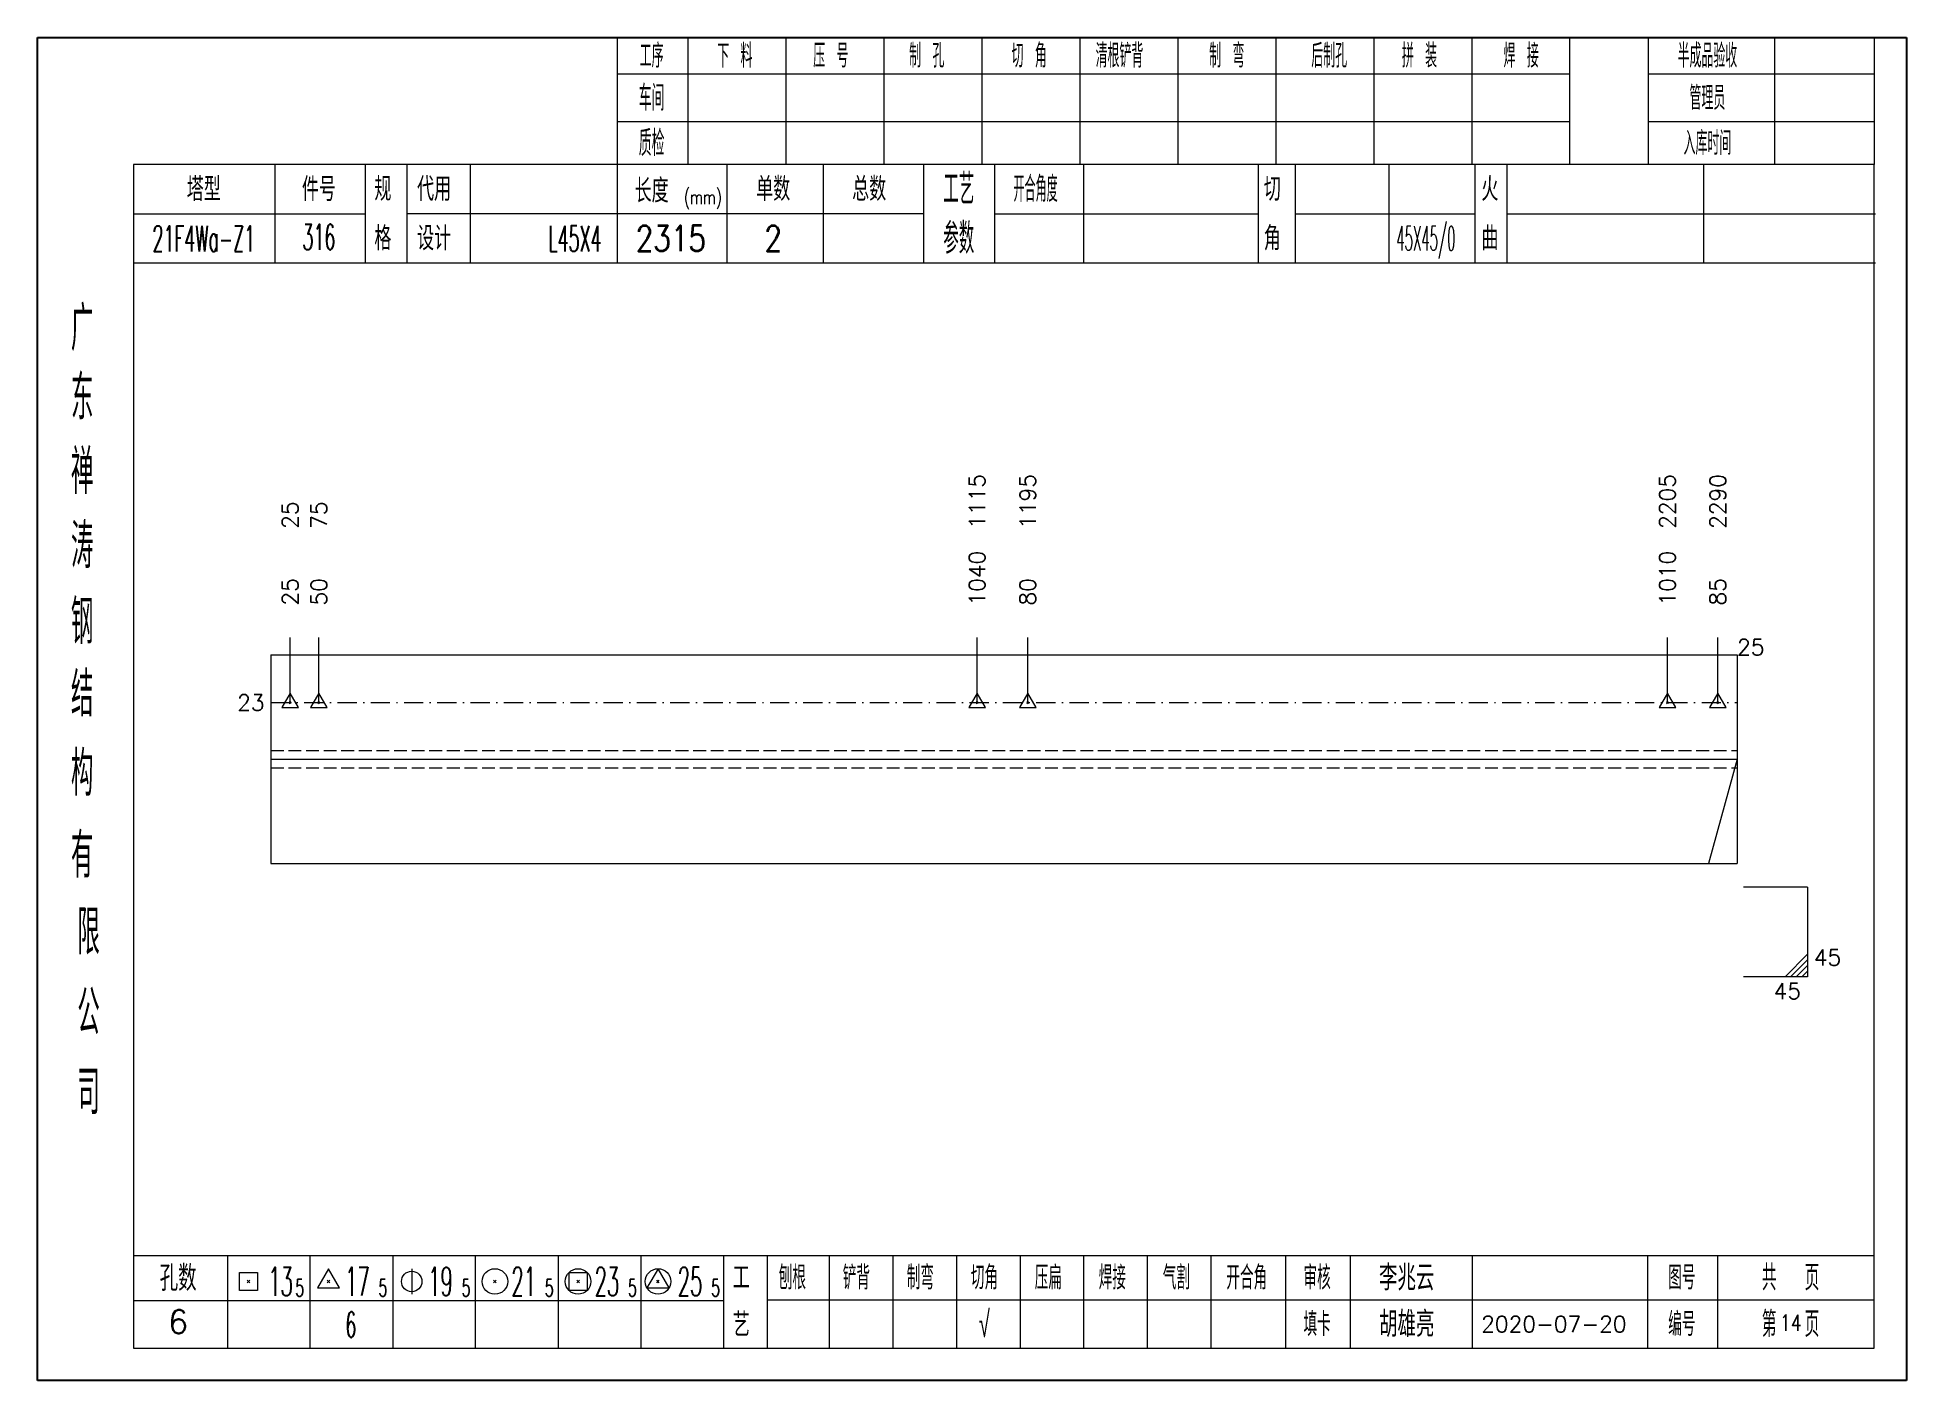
# Model space of a CAD drawing. Extents: x 1310 to 15542, y -76 to 8381.
# Drawn here: x 5574.1 to 5866.2, y 4373.7 to 4583.7 of the extents above; entities that cross this region are included whole.
import ezdxf
from ezdxf.enums import TextEntityAlignment as Align

# ---------------------------------------------------------------- set-up
doc = ezdxf.new("R2010")
doc.units = 0
doc.header["$MEASUREMENT"] = 0
doc.linetypes.add('一点画线', pattern=[5.2, 3, -1, 0.2, -1])
doc.linetypes.add('虚线', pattern=[2.75, 2, -0.75])
doc.layers.get('0').update_dxf_attribs({"linetype": 'CONTINUOUS', "lineweight": 25})
for name, color, linetype, lineweight in [('1', 7, 'CONTINUOUS', 25), ('4', 7, 'CONTINUOUS', 25), ('5', 7, 'CONTINUOUS', 25)]:
    doc.layers.add(name, color=color, linetype=linetype, lineweight=lineweight)
doc.styles.get("Standard").update_dxf_attribs({"font": 'simplex.shx', "width": 0.7, "height": 3, "bigfont": 'gbhzfs.shx'})

msp = doc.modelspace()

# ---------------------------------------------------------------- texts
at = {"color": 7, "linetype": 'Continuous', "lineweight": 13}
for s, p in [('1115', (5720.97, 4506.884)), ('1195', (5728.888, 4506.884)), ('2205', (5828.854, 4506.884)), ('2290', (5836.742, 4506.884)), ('25', (5613.612, 4506.884)), ('75', (5618.112, 4506.884))]:
    msp.add_text(s, height=2.5, rotation=90, dxfattribs=at).set_placement(p, align=Align.MIDDLE_LEFT)
at = {"color": 8, "linetype": 'Continuous', "lineweight": 9}
for s, p in [('1040', (5720.97, 4494.884)), ('1010', (5828.854, 4494.884)), ('25', (5613.612, 4494.884)), ('50', (5618.112, 4494.884)), ('80', (5728.888, 4494.884)), ('85', (5836.742, 4494.884))]:
    msp.add_text(s, height=2.5, rotation=90, dxfattribs=at).set_placement(p, align=Align.MIDDLE_LEFT)
at = {"color": 7, "linetype": 'Continuous', "lineweight": 13}
msp.add_text('25', height=2.5, dxfattribs=at).set_placement((5839.742, 4488.384), align=Align.MIDDLE_LEFT)
msp.add_text('23', height=2.5, dxfattribs=at).set_placement((5609.612, 4479.717), align=Align.MIDDLE_RIGHT)
msp.add_text('45', height=2.5, dxfattribs=at).set_placement((5851.742, 4437.884), align=Align.BOTTOM_LEFT)
msp.add_text('45', height=2.5, dxfattribs=at).set_placement((5849.742, 4435.884), align=Align.TOP_RIGHT)
at = {"layer": '4', "color": 1, "linetype": 'Continuous', "lineweight": 25}
for s, height, width, p in [('工序', 3.7, 0.7, (5670.112, 4580.841)), ('下 料', 3.7, 0.7, (5683.112, 4580.841)), ('压 号', 3.7, 0.7, (5698.112, 4580.841)), ('制 孔', 3.7, 0.7, (5713.112, 4580.841)), ('切 角', 3.7, 0.7, (5729.112, 4580.841)), ('清根铲背 ', 3.7, 0.7, (5744.112, 4580.841)), (' 制 弯', 3.7, 0.7, (5759.112, 4580.841)), (' 后制孔', 3.7, 0.7, (5775.112, 4580.841)), ('拼 装', 3.7, 0.7, (5790.112, 4580.841)), (' 焊 接', 3.7, 0.7, (5805.112, 4580.841)), ('半成品验收', 3.7, 0.7, (5835.112, 4580.841)), ('车间', 4, 0.7, (5670.112, 4574.241)), ('管理员', 3.7, 0.7, (5835.112, 4574.241)), ('质检', 4, 0.7, (5670.112, 4567.181)), ('入库时间', 3.7, 0.7, (5835.112, 4567.181)), ('(mm)', 2.24, 0.7, (5678.112, 4558.741)), ('工艺', 4.8, 0.7, (5718.112, 4560.001)), ('开合角度', 4, 0.6, (5730.112, 4560.001)), ('316', 4, 0.5, (5618.112, 4552.511)), ('参数', 4.8, 0.7, (5718.112, 4552.291)), ('45X45/0', 3.8, 0.4, (5791.112, 4552.291)), ('21F4Wa-Z1', 4, 0.5, (5600.112, 4552.261)), ('L45X4', 4, 0.5, (5658.112, 4552.241)), ('2315', 4, 0.8, (5673.112, 4552.291)), ('2', 4, 0.8, (5689.112, 4552.291)), ('广', 6.96, 0.7, (5581.112, 4538.211)), ('东', 6.96, 0.7, (5581.112, 4527.421)), ('禅', 6.96, 0.7, (5581.112, 4515.831)), ('涛', 6.96, 0.7, (5581.112, 4504.231)), ('钢', 6.96, 0.7, (5581.112, 4492.341)), ('结', 6.96, 0.7, (5581.112, 4481.031)), ('构', 6.96, 0.7, (5581.112, 4468.651)), ('有', 6.96, 0.7, (5581.112, 4455.841)), ('限', 6.96, 0.7, (5582.112, 4443.841)), ('公', 6.96, 0.7, (5582.112, 4431.301)), ('司', 6.96, 0.7, (5582.112, 4418.821)), ('13', 4.47, 0.5, (5612.112, 4389.241)), ('17', 4.47, 0.5, (5624.112, 4389.241)), ('19', 4.47, 0.5, (5637.112, 4389.241)), ('21', 4.47, 0.5, (5650.112, 4389.241)), ('23', 4.47, 0.5, (5663.112, 4389.241)), ('25', 4.47, 0.5, (5676.112, 4389.241)), ('刨根', 3.7, 0.8, (5692.112, 4389.841)), ('铲背', 3.7, 0.8, (5702.112, 4389.841)), ('制弯', 3.7, 0.8, (5712.112, 4389.841)), ('切角', 3.7, 0.8, (5722.112, 4389.841)), ('压扁', 3.7, 0.8, (5732.112, 4389.841)), ('焊接', 3.7, 0.8, (5742.112, 4389.841)), ('气割', 3.7, 0.8, (5752.112, 4389.841)), ('开合角', 3.7, 0.8, (5763.112, 4389.841)), ('审核', 3.7, 0.8, (5774.112, 4389.841)), ('图号', 3.7, 0.8, (5831.112, 4389.841)), ('共  页', 4, 0.8, (5848.112, 4389.841)), ('5', 2.68, 0.6, (5615.112, 4388.241)), ('5', 2.68, 0.6, (5628.112, 4388.241)), ('5', 2.68, 0.6, (5641.112, 4388.241)), ('5', 2.68, 0.6, (5654.112, 4388.241)), ('5', 2.68, 0.6, (5667.112, 4388.241)), ('5', 2.68, 0.6, (5680.112, 4388.241)), ('√', 4, 0.6, (5722.112, 4382.571)), ('第  页', 4, 0.8, (5848.112, 4382.571)), ('6', 4, 0.5, (5623.112, 4382.491)), ('填卡', 3.7, 0.8, (5774.112, 4382.571)), ('编号', 3.7, 0.8, (5831.112, 4382.571))]:
    msp.add_text(s, height=height, dxfattribs=dict(at, width=width)).set_placement(p, align=Align.MIDDLE_CENTER)
for s, height, p in [('塔型', 3.7, (5600.112, 4559.971)), ('件号', 3.7, (5618.112, 4559.971)), ('规', 3.7, (5628.112, 4560.001)), ('代用', 3.7, (5636.112, 4560.001)), ('长度', 3.7, (5670.112, 4559.741)), ('单数', 3.7, (5689.112, 4560.001)), ('总数', 3.7, (5704.112, 4560.001)), ('切', 3.7, (5767.112, 4560.001)), ('火', 3.7, (5801.112, 4560.001)), ('格', 3.7, (5628.112, 4552.291)), ('设计', 3.7, (5636.112, 4552.291)), ('角', 3.7, (5767.112, 4552.291)), ('曲', 3.7, (5801.112, 4552.291)), ('孔数', 4, (5596.112, 4389.761)), ('工', 3.7, (5684.112, 4389.841)), ('李兆云', 4, (5788.112, 4389.841)), ('胡雄亮', 4, (5788.112, 4382.571)), ('6', 3.7, (5596.112, 4382.931)), ('艺', 3.7, (5684.112, 4382.491)), ('2020-07-20', 2.5, (5811.112, 4382.571))]:
    msp.add_text(s, height=height, dxfattribs=at).set_placement(p, align=Align.MIDDLE_CENTER)
at = {"layer": '4', "color": 6, "linetype": 'Continuous', "lineweight": 25, "width": 0.8}
msp.add_text('14', height=2.5, dxfattribs=at).set_placement((5848.137, 4382.799), align=Align.MIDDLE_CENTER)

# ---------------------------------------------------------------- blocks, each defined once
blk = doc.blocks.new('孔17.5')
at = {"layer": '5', "color": 7, "linetype": 'Continuous', "lineweight": 13}
for p, q in [((0, 1), (-0.866, -0.5)), ((-0.1, -0.1), (0.1, 0.1)), ((0.1, -0.1), (-0.1, 0.1)), ((0.866, -0.5), (0, 1)), ((-0.866, -0.5), (0.866, -0.5))]:
    blk.add_line(p, q, dxfattribs=at)
blk = doc.blocks.new('CTJGK')
at = {"color": 6, "linetype": 'Continuous'}
for p, q in [((0, 209.97), (292.13, 209.97)), ((0, 0), (0, 209.97)), ((292.13, 209.97), (292.13, 0)), ((292.13, 0), (0, 0))]:
    blk.add_line(p, q, dxfattribs=at)

# ---------------------------------------------------------------- linework, layer by layer
at = {"color": 7, "linetype": 'Continuous', "lineweight": 18}
for p, q in [((5610.612, 4487.217), (5610.612, 4454.551)), ((5610.612, 4487.217), (5839.742, 4487.217)), ((5839.742, 4487.217), (5839.742, 4454.551)), ((5610.612, 4470.884), (5839.742, 4470.884))]:
    msp.add_line(p, q, dxfattribs=at)
at = {"color": 7, "linetype": 'Continuous', "lineweight": 13}
for p, q in [((5613.612, 4479.717), (5613.612, 4489.884)), ((5618.112, 4479.717), (5618.112, 4489.884)), ((5720.97, 4479.717), (5720.97, 4489.884)), ((5728.888, 4479.717), (5728.888, 4489.884)), ((5828.854, 4479.717), (5828.854, 4489.884)), ((5836.742, 4479.717), (5836.742, 4489.884)), ((5839.742, 4470.884), (5835.288, 4454.551)), ((5850.742, 4450.884), (5840.742, 4450.884)), ((5850.742, 4450.884), (5850.742, 4436.884)), ((5847.242, 4436.884), (5850.742, 4440.384)), ((5848.117, 4436.884), (5850.742, 4439.509)), ((5848.992, 4436.884), (5850.742, 4438.634)), ((5849.867, 4436.884), (5850.742, 4437.759)), ((5850.742, 4436.884), (5840.742, 4436.884))]:
    msp.add_line(p, q, dxfattribs=at)
at = {"color": 3, "linetype": '一点画线', "lineweight": 13}
msp.add_line((5610.612, 4479.717), (5839.742, 4479.717), dxfattribs=at)
at = {"color": 1, "linetype": '虚线', "lineweight": 18}
for p, q in [((5610.612, 4472.217), (5839.742, 4472.217)), ((5610.612, 4469.551), (5839.742, 4469.551))]:
    msp.add_line(p, q, dxfattribs=at)
at = {"layer": '1', "color": 7, "linetype": 'Continuous', "lineweight": 18}
msp.add_line((5610.612, 4454.551), (5839.742, 4454.551), dxfattribs=at)
at = {"layer": '4', "color": 1, "linetype": 'Continuous', "lineweight": 18}
for p, q in [((5574.112, 4583.711), (5574.112, 4373.741)), ((5866.242, 4583.711), (5574.112, 4583.711)), ((5664.742, 4583.711), (5664.742, 4563.871)), ((5675.772, 4583.711), (5675.772, 4563.851)), ((5691.082, 4583.711), (5691.082, 4563.851)), ((5706.402, 4583.711), (5706.402, 4563.851)), ((5721.712, 4583.711), (5721.712, 4563.851)), ((5737.022, 4583.711), (5737.022, 4563.851)), ((5752.332, 4583.711), (5752.332, 4563.851)), ((5767.652, 4583.711), (5767.652, 4563.851)), ((5782.962, 4583.711), (5782.962, 4563.851)), ((5798.272, 4583.711), (5798.272, 4563.851)), ((5813.582, 4583.711), (5813.582, 4563.871)), ((5813.582, 4583.711), (5813.582, 4563.851)), ((5825.862, 4583.711), (5825.862, 4563.851)), ((5845.612, 4583.711), (5845.612, 4563.851)), ((5861.192, 4583.711), (5861.192, 4563.851)), ((5866.242, 4553.911), (5866.242, 4583.711)), ((5813.582, 4577.981), (5664.742, 4577.981)), ((5861.192, 4577.981), (5825.862, 4577.981)), ((5813.582, 4570.501), (5664.742, 4570.501)), ((5861.192, 4570.501), (5825.862, 4570.501)), ((5589.122, 4563.851), (5589.122, 4378.791)), ((5861.192, 4563.851), (5589.122, 4563.851)), ((5611.242, 4563.861), (5611.242, 4548.441)), ((5625.392, 4548.441), (5625.392, 4563.851)), ((5631.892, 4548.441), (5631.892, 4563.851)), ((5641.762, 4563.851), (5641.762, 4548.441)), ((5664.742, 4563.871), (5664.742, 4548.441)), ((5681.862, 4563.851), (5681.862, 4548.441)), ((5696.912, 4563.851), (5696.912, 4548.441)), ((5712.612, 4563.851), (5712.612, 4548.441)), ((5723.672, 4563.851), (5723.672, 4548.441)), ((5737.622, 4563.851), (5737.622, 4548.441)), ((5764.922, 4563.851), (5764.922, 4548.441)), ((5770.682, 4563.851), (5770.682, 4548.441)), ((5785.302, 4563.851), (5785.302, 4548.441)), ((5798.762, 4563.851), (5798.762, 4548.441)), ((5803.752, 4563.851), (5803.752, 4548.441)), ((5834.492, 4563.851), (5834.492, 4548.441)), ((5861.192, 4378.791), (5861.192, 4563.851)), ((5625.392, 4556.091), (5589.122, 4556.091)), ((5712.612, 4556.141), (5631.892, 4556.141)), ((5723.672, 4556.141), (5764.922, 4556.141)), ((5770.682, 4556.141), (5798.762, 4556.141)), ((5803.752, 4556.141), (5861.372, 4556.141)), ((5866.242, 4373.741), (5866.242, 4553.911)), ((5861.372, 4548.441), (5589.122, 4548.441)), ((5589.122, 4393.321), (5861.192, 4393.321)), ((5603.812, 4393.321), (5603.812, 4378.791)), ((5616.742, 4378.791), (5616.742, 4393.321)), ((5629.672, 4393.321), (5629.672, 4378.791)), ((5642.592, 4378.791), (5642.592, 4393.321)), ((5655.522, 4393.321), (5655.522, 4378.791)), ((5668.452, 4378.791), (5668.452, 4393.321)), ((5681.372, 4378.791), (5681.372, 4393.321)), ((5688.242, 4378.791), (5688.242, 4393.321)), ((5697.902, 4378.791), (5697.902, 4393.321)), ((5707.842, 4378.791), (5707.842, 4393.321)), ((5717.782, 4378.791), (5717.782, 4393.321)), ((5727.732, 4378.791), (5727.732, 4393.321)), ((5737.672, 4378.791), (5737.672, 4393.321)), ((5747.612, 4378.791), (5747.612, 4393.321)), ((5757.562, 4378.791), (5757.562, 4393.321)), ((5769.202, 4378.791), (5769.202, 4393.321)), ((5779.352, 4378.791), (5779.352, 4393.321)), ((5798.412, 4378.791), (5798.412, 4393.321)), ((5825.792, 4378.791), (5825.792, 4393.321)), ((5836.752, 4378.791), (5836.752, 4393.321)), ((5681.372, 4386.191), (5589.122, 4386.191)), ((5688.202, 4386.351), (5861.192, 4386.351)), ((5589.122, 4378.791), (5861.192, 4378.791)), ((5574.112, 4373.741), (5866.242, 4373.741))]:
    msp.add_line(p, q, dxfattribs=at)
at = {"layer": '4', "color": 7, "linetype": 'Continuous', "lineweight": 13}
for p, q in [((5619.612, 4391.241), (5617.88, 4388.241)), ((5621.344, 4388.241), (5619.612, 4391.241)), ((5632.612, 4391.241), (5632.612, 4387.241)), ((5671.112, 4391.241), (5669.38, 4388.241)), ((5672.844, 4388.241), (5671.112, 4391.241)), ((5605.698, 4387.827), (5605.698, 4390.655)), ((5605.698, 4390.655), (5608.526, 4390.655)), ((5608.526, 4387.827), (5605.698, 4387.827)), ((5606.912, 4389.041), (5607.312, 4389.441)), ((5607.312, 4389.041), (5606.912, 4389.441)), ((5608.526, 4390.655), (5608.526, 4387.827)), ((5617.88, 4388.241), (5621.344, 4388.241)), ((5619.412, 4389.041), (5619.812, 4389.441)), ((5619.812, 4389.041), (5619.412, 4389.441)), ((5645.412, 4389.041), (5645.812, 4389.441)), ((5645.812, 4389.041), (5645.412, 4389.441)), ((5657.198, 4387.827), (5657.198, 4390.655)), ((5657.198, 4390.655), (5660.026, 4390.655)), ((5660.026, 4387.827), (5657.198, 4387.827)), ((5658.412, 4389.041), (5658.812, 4389.441)), ((5658.812, 4389.041), (5658.412, 4389.441)), ((5660.026, 4390.655), (5660.026, 4387.827)), ((5669.38, 4388.241), (5672.844, 4388.241)), ((5670.912, 4389.041), (5671.312, 4389.441)), ((5671.312, 4389.041), (5670.912, 4389.441))]:
    msp.add_line(p, q, dxfattribs=at)
for centre, radius in [((5632.612, 4389.241), 1.6), ((5645.612, 4389.241), 2), ((5658.612, 4389.241), 2), ((5671.112, 4389.241), 2)]:
    msp.add_circle(centre, radius, dxfattribs=at)

# ---------------------------------------------------------------- block references
at = {"color": 0, "linetype": 'Continuous'}
msp.add_blockref('CTJGK', (5574.112, 4373.741), dxfattribs=at)
at = {"color": 8, "linetype": 'Continuous', "lineweight": 9, "xscale": 1.5, "yscale": 1.5, "zscale": 1.5}
for p in [(5613.612, 4479.717), (5618.112, 4479.717), (5720.97, 4479.717), (5728.888, 4479.717), (5828.854, 4479.717), (5836.742, 4479.717)]:
    msp.add_blockref('孔17.5', p, dxfattribs=at)

msp.set_redraw_order([(e.dxf.handle, doc.entitydb.next_handle()) for e in msp.query("TEXT MTEXT ATTDEF DIMENSION ARC_DIMENSION")])  # texts and dimensions are drawn at this point

doc.saveas('drawing.dxf')
